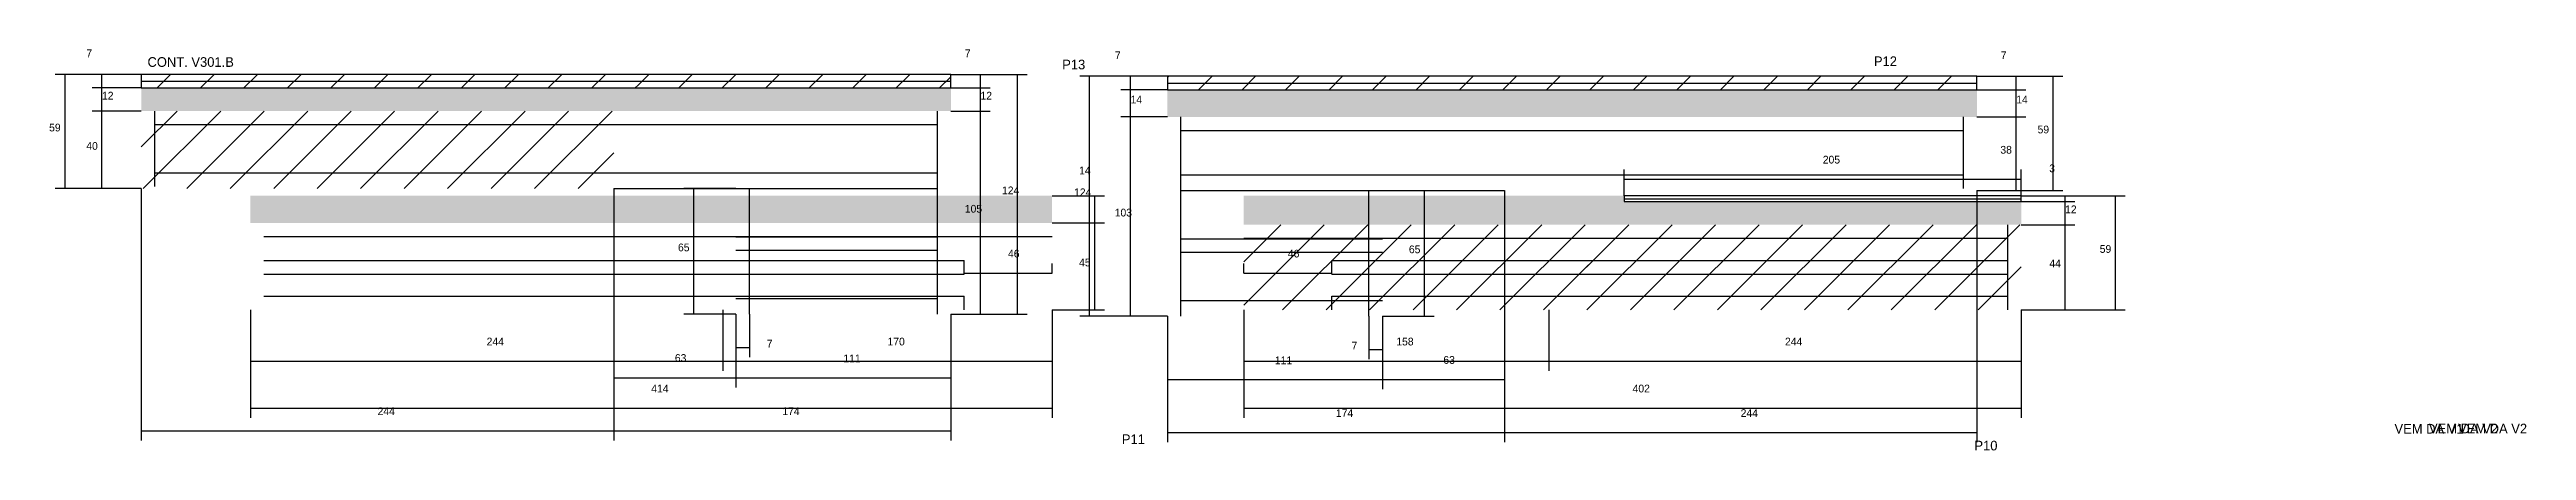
# Model space of a CAD drawing. Header units: metres. Extents: x -65046 to 21926, y -45195 to 1016.
# Drawn here: x 3048 to 4326, y -632 to -424 of the extents above; entities that cross this region are included whole.
import ezdxf

# ---------------------------------------------------------------- set-up
doc = ezdxf.new("R2010")
doc.units = ezdxf.units.M
for name, color, linetype in [('COTA', 241, 'Continuous'), ('NOMENCLATURA', 7, 'Continuous'), ('Painéis', 200, 'Continuous'), ('REAPROVEITAMENTO', 251, 'Continuous'), ('SARR_2.2x7', 40, 'Continuous'), ('SARR_EDITAR', 141, 'Continuous'), ('Texto Seção', 7, 'Continuous')]:
    doc.layers.add(name, color=color, linetype=linetype)

msp = doc.modelspace()

# ---------------------------------------------------------------- texts
at = {"layer": 'COTA'}
for s, p in [('14', (3579.1, -488.9)), ('205', (3963.1, -483.3)), ('3', (4080, -487.8)), ('12', (4088.2, -509)), ('46', (3542.4, -531.9)), ('45', (3579.1, -536.5)), ('46', (3686.9, -531.9)), ('44', (4080.1, -537)), ('59', (4106.1, -529.5)), ('244', (3273.2, -577.4)), ('7', (3417.8, -578.5)), ('170', (3480.2, -577.4)), ('7', (3719.8, -579.5)), ('158', (3742.9, -577.4)), ('244', (3943.6, -577.4)), ('414', (3358.2, -601.7)), ('402', (3864.9, -601.7))]:
    msp.add_text(s, height=4, dxfattribs=at).set_placement(p)
at = {"layer": 'NOMENCLATURA'}
for s, p in [('P13', (3570.4, -434.6)), ('P12', (3989.5, -432.9)), ('P11', (3601.2, -628.4)), ('P10', (4041.4, -631.7))]:
    msp.add_text(s, height=5, dxfattribs=at).set_placement(p)
at = {"layer": 'Painéis'}
for s, p in [('7', (3066.5, -428.3)), ('7', (3520.1, -428.3)), ('7', (3597.6, -429.3)), ('7', (4055, -429.3)), ('12', (3074.6, -450.2)), ('12', (3528.2, -450.2)), ('14', (3605.7, -452.2)), ('14', (4063, -452.2)), ('59', (3047.3, -466.7)), ('40', (3066.5, -476.2)), ('59', (4074, -467.7)), ('38', (4054.8, -478.2)), ('124', (3539.3, -499.2)), ('124', (3576.5, -500.2)), ('105', (3520.1, -508.7)), ('103', (3597.5, -510.7)), ('65', (3372, -528.7)), ('65', (3749.4, -529.7)), ('63', (3370.4, -585.9)), ('111', (3457.4, -586.1)), ('111', (3680.2, -587.1)), ('63', (3767.2, -586.9)), ('244', (3216.9, -613.4)), ('174', (3425.9, -613.4)), ('174', (3711.7, -614.4)), ('244', (3920.7, -614.4))]:
    msp.add_text(s, height=4, dxfattribs=at).set_placement(p)
at = {"layer": 'Texto Seção'}
for s, p in [('CONT. V301.B', (3098.1, -433.3)), ('VEM DA V1', (4258.3, -623)), ('VEM DA V2', (4276.1, -622.9)), ('VEM DA V2', (4291.1, -622.9))]:
    msp.add_text(s, height=5, dxfattribs=at).set_placement(p)

# ---------------------------------------------------------------- hatches: boundary and pattern name
at = {"layer": 'COTA'}
h = msp.add_hatch(dxfattribs=at)
h.set_pattern_fill('AR-CONC', scale=0.03)
h.paths.add_polyline_path([(3512.9, -444.2), (3094.9, -444.2), (3094.9, -444.2), (3094.9, -456.2), (3094.9, -456.2), (3512.9, -456.2), (3512.9, -456.2), (3512.9, -444.2)])
h = msp.add_hatch(dxfattribs=at)
h.set_pattern_fill('AR-CONC', scale=0.03)
h.paths.add_polyline_path([(3624.7, -445.2), (4042.7, -445.2), (4042.7, -445.2), (4042.7, -459.2), (4042.7, -459.2), (3624.7, -459.2), (3624.7, -459.2), (3624.7, -445.2)])
h = msp.add_hatch(dxfattribs=at)
h.set_pattern_fill('AR-CONC', scale=0.03)
h.paths.add_polyline_path([(3565.2, -514), (3565.2, -500), (3565.2, -500), (3151.2, -500), (3151.2, -500), (3151.2, -514), (3151.2, -514), (3565.2, -514)])
h = msp.add_hatch(dxfattribs=at)
h.set_pattern_fill('AR-CONC', scale=0.03)
h.paths.add_polyline_path([(3664.1, -500), (3664.1, -515), (3664.1, -515), (4065.6, -515), (4065.6, -515), (4065.6, -503), (4065.6, -503), (3860.6, -503), (3860.6, -503), (3860.6, -500), (3860.6, -500), (3664.1, -500)])
at = {"layer": 'REAPROVEITAMENTO'}
h = msp.add_hatch(dxfattribs=at)
h.set_pattern_fill('ANSI31', scale=5)
h.paths.add_polyline_path([(3094.9, -437.2), (3094.9, -444.2), (3094.9, -444.2), (3351.4, -444.2), (3351.4, -444.2), (3351.4, -437.2), (3351.4, -437.2), (3094.9, -437.2)])
h = msp.add_hatch(dxfattribs=at)
h.set_pattern_fill('ANSI31', scale=5)
h.paths.add_polyline_path([(3351.4, -437.2), (3351.4, -444.2), (3351.4, -444.2), (3512.9, -444.2), (3512.9, -444.2), (3512.9, -437.2), (3512.9, -437.2), (3351.4, -437.2)])
h = msp.add_hatch(dxfattribs=at)
h.set_pattern_fill('ANSI31', scale=5)
h.paths.add_polyline_path([(3624.7, -438.2), (3624.7, -445.2), (3624.7, -445.2), (3881.2, -445.2), (3881.2, -445.2), (3881.2, -438.2), (3881.2, -438.2), (3624.7, -438.2)])
h = msp.add_hatch(dxfattribs=at)
h.set_pattern_fill('ANSI31', scale=5)
h.paths.add_polyline_path([(3881.2, -438.2), (3881.2, -445.2), (3881.2, -445.2), (4042.7, -445.2), (4042.7, -445.2), (4042.7, -438.2), (4042.7, -438.2), (3881.2, -438.2)])
h = msp.add_hatch(dxfattribs=at)
h.set_pattern_fill('ANSI31', scale=5)
h.paths.add_polyline_path([(3094.9, -456.2), (3094.9, -496.2), (3094.9, -496.2), (3338.9, -496.2), (3338.9, -496.2), (3338.9, -456.2), (3338.9, -456.2), (3094.9, -456.2)])
h = msp.add_hatch(dxfattribs=at)
h.set_pattern_fill('ANSI31', scale=5)
h.paths.add_polyline_path([(3664.1, -515), (3664.1, -559), (3664.1, -559), (4065.6, -559), (4065.6, -559), (4065.6, -515), (4065.6, -515), (3664.1, -515)])
h = msp.add_hatch(dxfattribs=at)
h.set_pattern_fill('ANSI31', scale=5)
h.paths.add_polyline_path([(3821.6, -515), (3821.6, -559), (3821.6, -559), (4065.6, -559), (4065.6, -559), (4065.6, -515), (4065.6, -515), (3821.6, -515)])

# ---------------------------------------------------------------- linework, layer by layer
at = {"layer": 'COTA'}
for p, q in [((3860.6, -500), (3860.6, -486.4)), ((3860.6, -491.4), (4065.6, -491.4)), ((4065.6, -500), (4065.6, -486.4)), ((3565.2, -500), (3592.2, -500)), ((3587.2, -514), (3587.2, -500)), ((4065.6, -500), (4093.2, -500)), ((4065.6, -500), (4119.2, -500)), ((4065.6, -503), (4093.2, -503)), ((4065.6, -503), (4093.2, -503)), ((4088.2, -503), (4088.2, -500)), ((4088.2, -515), (4088.2, -503)), ((4114.2, -559), (4114.2, -500)), ((3565.2, -514), (3592.2, -514)), ((3565.2, -514), (3592.2, -514)), ((3587.2, -559), (3587.2, -514)), ((4065.6, -515), (4093.2, -515)), ((4065.6, -515), (4093.2, -515)), ((4088.2, -559), (4088.2, -515)), ((3519.7, -540), (3519.7, -535)), ((3565.2, -540), (3565.2, -535)), ((3664.1, -540), (3664.1, -535)), ((3709.6, -540), (3709.6, -535)), ((3519.7, -540), (3565.2, -540)), ((3664.1, -540), (3709.6, -540)), ((3151.2, -559), (3151.2, -590.5)), ((3151.2, -559), (3151.2, -614.8)), ((3395.2, -559), (3395.2, -590.5)), ((3395.2, -559), (3395.2, -590.5)), ((3401.9, -561.2), (3401.9, -583.5)), ((3408.9, -561.2), (3408.9, -583.5)), ((3565.2, -559), (3565.2, -590.5)), ((3565.2, -559), (3565.2, -614.8)), ((3565.2, -559), (3592.2, -559)), ((3664.1, -559), (3664.1, -590.5)), ((3664.1, -559), (3664.1, -614.8)), ((3728.7, -562.2), (3728.7, -584.5)), ((3735.7, -562.2), (3735.7, -584.5)), ((3821.6, -559), (3821.6, -590.5)), ((3821.6, -559), (3821.6, -590.5)), ((4065.6, -559), (4065.6, -590.5)), ((4065.6, -559), (4065.6, -614.8)), ((4065.6, -559), (4093.2, -559)), ((4065.6, -559), (4119.2, -559)), ((3151.2, -585.5), (3395.2, -585.5)), ((3395.2, -585.5), (3565.2, -585.5)), ((3401.9, -578.5), (3408.9, -578.5)), ((3664.1, -585.5), (3821.6, -585.5)), ((3728.7, -579.5), (3735.7, -579.5)), ((3821.6, -585.5), (4065.6, -585.5)), ((3151.2, -609.8), (3565.2, -609.8)), ((3664.1, -609.8), (4065.6, -609.8))]:
    msp.add_line(p, q, dxfattribs=at)
at = {"layer": 'Painéis'}
for p, q in [((3094.9, -437.2), (3050.5, -437.2)), ((3055.5, -496.2), (3055.5, -437.2)), ((3094.9, -437.2), (3069.6, -437.2)), ((3094.9, -444.2), (3069.6, -444.2)), ((3094.9, -444.2), (3069.6, -444.2)), ((3074.6, -444.2), (3074.6, -437.2)), ((3074.6, -456.2), (3074.6, -444.2)), ((3512.9, -437.2), (3552.3, -437.2)), ((3512.9, -437.2), (3533.2, -437.2)), ((3512.9, -444.2), (3533.2, -444.2)), ((3512.9, -444.2), (3533.2, -444.2)), ((3528.2, -444.2), (3528.2, -437.2)), ((3528.2, -456.2), (3528.2, -444.2)), ((3547.3, -561.2), (3547.3, -437.2)), ((3624.7, -438.2), (3579.5, -438.2)), ((3584.5, -562.2), (3584.5, -438.2)), ((3624.7, -438.2), (3600.7, -438.2)), ((3624.7, -445.2), (3600.7, -445.2)), ((3624.7, -445.2), (3600.7, -445.2)), ((3605.7, -445.2), (3605.7, -438.2)), ((3605.7, -459.2), (3605.7, -445.2)), ((4042.7, -438.2), (4087.1, -438.2)), ((4042.7, -438.2), (4068, -438.2)), ((4042.7, -445.2), (4068, -445.2)), ((4042.7, -445.2), (4068, -445.2)), ((4063, -445.2), (4063, -438.2)), ((4063, -459.2), (4063, -445.2)), ((4082.1, -497.2), (4082.1, -438.2)), ((3094.9, -456.2), (3069.6, -456.2)), ((3094.9, -456.2), (3069.6, -456.2)), ((3074.6, -496.2), (3074.6, -456.2)), ((3512.9, -456.2), (3533.2, -456.2)), ((3512.9, -456.2), (3533.2, -456.2)), ((3528.2, -561.2), (3528.2, -456.2)), ((3624.7, -459.2), (3600.7, -459.2)), ((3624.7, -459.2), (3600.7, -459.2)), ((3605.7, -562.2), (3605.7, -459.2)), ((4042.7, -459.2), (4068, -459.2)), ((4042.7, -459.2), (4068, -459.2)), ((4063, -497.2), (4063, -459.2)), ((3094.9, -496.2), (3050.5, -496.2)), ((3094.9, -496.2), (3069.6, -496.2)), ((3094.9, -496.2), (3094.9, -626.5)), ((3338.9, -496.2), (3338.9, -626.5)), ((3338.9, -496.2), (3338.9, -626.5)), ((3401.9, -496.2), (3375.1, -496.2)), ((3380.1, -561.2), (3380.1, -496.2)), ((3735.7, -497.2), (3762.5, -497.2)), ((3757.5, -562.2), (3757.5, -497.2)), ((3798.7, -497.2), (3798.7, -627.5)), ((3798.7, -497.2), (3798.7, -627.5)), ((4042.7, -497.2), (4042.7, -627.5)), ((4042.7, -497.2), (4068, -497.2)), ((4042.7, -497.2), (4087.1, -497.2)), ((3338.9, -561.2), (3338.9, -599.1)), ((3401.9, -561.2), (3375.1, -561.2)), ((3401.9, -561.2), (3401.9, -599.1)), ((3401.9, -561.2), (3401.9, -599.1)), ((3512.9, -561.2), (3512.9, -626.5)), ((3512.9, -561.2), (3512.9, -599.1)), ((3512.9, -561.2), (3533.2, -561.2)), ((3512.9, -561.2), (3552.3, -561.2)), ((3624.7, -562.2), (3579.5, -562.2)), ((3624.7, -562.2), (3600.7, -562.2)), ((3624.7, -562.2), (3624.7, -627.5)), ((3624.7, -562.2), (3624.7, -600.1)), ((3735.7, -562.2), (3762.5, -562.2)), ((3735.7, -562.2), (3735.7, -600.1)), ((3735.7, -562.2), (3735.7, -600.1)), ((3798.7, -562.2), (3798.7, -600.1)), ((3338.9, -594.1), (3401.9, -594.1)), ((3401.9, -594.1), (3512.9, -594.1)), ((3624.7, -595.1), (3735.7, -595.1)), ((3735.7, -595.1), (3798.7, -595.1)), ((3094.9, -621.5), (3338.9, -621.5)), ((3338.9, -621.5), (3512.9, -621.5)), ((3624.7, -622.5), (3798.7, -622.5)), ((3798.7, -622.5), (4042.7, -622.5))]:
    msp.add_line(p, q, dxfattribs=at)
for points in [[(3094.9, -444.2), (3512.9, -444.2), (3512.9, -437.2), (3094.9, -437.2)], [(3624.7, -445.2), (4042.7, -445.2), (4042.7, -438.2), (3624.7, -438.2)], [(4065.6, -500), (3860.6, -500), (3860.6, -503), (4065.6, -503)]]:
    msp.add_lwpolyline(points, close=True, dxfattribs=at)
at = {"layer": 'SARR_2.2x7'}
for p, q in [((3094.9, -440.7), (3351.4, -440.7)), ((3351.4, -440.7), (3512.9, -440.7)), ((3624.7, -441.7), (3881.2, -441.7)), ((3881.2, -441.7), (4042.7, -441.7)), ((3101.9, -495.2), (3101.9, -456.2)), ((3506, -561.2), (3506, -456.2)), ((3631.6, -562.2), (3631.6, -459.2)), ((4035.7, -496.2), (4035.7, -459.2)), ((3101.9, -463.2), (3338.9, -463.2)), ((3338.9, -463.2), (3506, -463.2)), ((3631.6, -466.2), (3798.7, -466.2)), ((3798.7, -466.2), (4035.7, -466.2)), ((3101.9, -488.2), (3338.9, -488.2)), ((3338.9, -488.2), (3506, -488.2)), ((3338.9, -496.2), (3506, -496.2)), ((3401.9, -496.2), (3408.9, -496.2)), ((3408.9, -561.2), (3408.9, -496.2)), ((3631.6, -489.2), (3798.7, -489.2)), ((3631.7, -497.2), (3798.7, -497.2)), ((3728.7, -562.2), (3728.7, -497.2)), ((3728.7, -497.2), (3735.7, -497.2)), ((3798.7, -489.2), (4035.7, -489.2)), ((3158.1, -521), (3395.2, -521)), ((3395.2, -521), (3565.2, -521)), ((3401.9, -521.2), (3506, -521.2)), ((3631.6, -522.2), (3735.7, -522.2)), ((3664.1, -522), (3821.6, -522)), ((3821.6, -522), (4058.7, -522)), ((4058.7, -559), (4058.7, -515)), ((3158.1, -533.5), (3395.2, -533.5)), ((3395.2, -533.5), (3519.7, -533.5)), ((3401.9, -528.2), (3506, -528.2)), ((3519.7, -540.5), (3519.7, -533.5)), ((3631.6, -529.2), (3735.7, -529.2)), ((3709.6, -533.5), (3821.6, -533.5)), ((3709.6, -540.5), (3709.6, -533.5)), ((3821.6, -533.5), (4058.7, -533.5)), ((3158.1, -540.5), (3395.2, -540.5)), ((3395.2, -540.5), (3519.7, -540.5)), ((3709.6, -540.5), (3821.6, -540.5)), ((3821.6, -540.5), (4058.7, -540.5)), ((3158.1, -552), (3395.2, -552)), ((3395.2, -552), (3519.7, -552)), ((3401.9, -553.2), (3506, -553.2)), ((3519.7, -559), (3519.7, -552)), ((3631.6, -554.2), (3735.7, -554.2)), ((3709.6, -552), (3821.6, -552)), ((3709.6, -559), (3709.6, -552)), ((3821.6, -552), (4058.7, -552))]:
    msp.add_line(p, q, dxfattribs=at)
at = {"layer": 'SARR_EDITAR'}
msp.add_line((3860.6, -501.5), (4065.6, -501.5), dxfattribs=at)

msp.set_redraw_order([(e.dxf.handle, doc.entitydb.next_handle()) for e in msp.query("TEXT MTEXT ATTDEF DIMENSION ARC_DIMENSION")])  # texts and dimensions are drawn at this point

doc.saveas('drawing.dxf')
